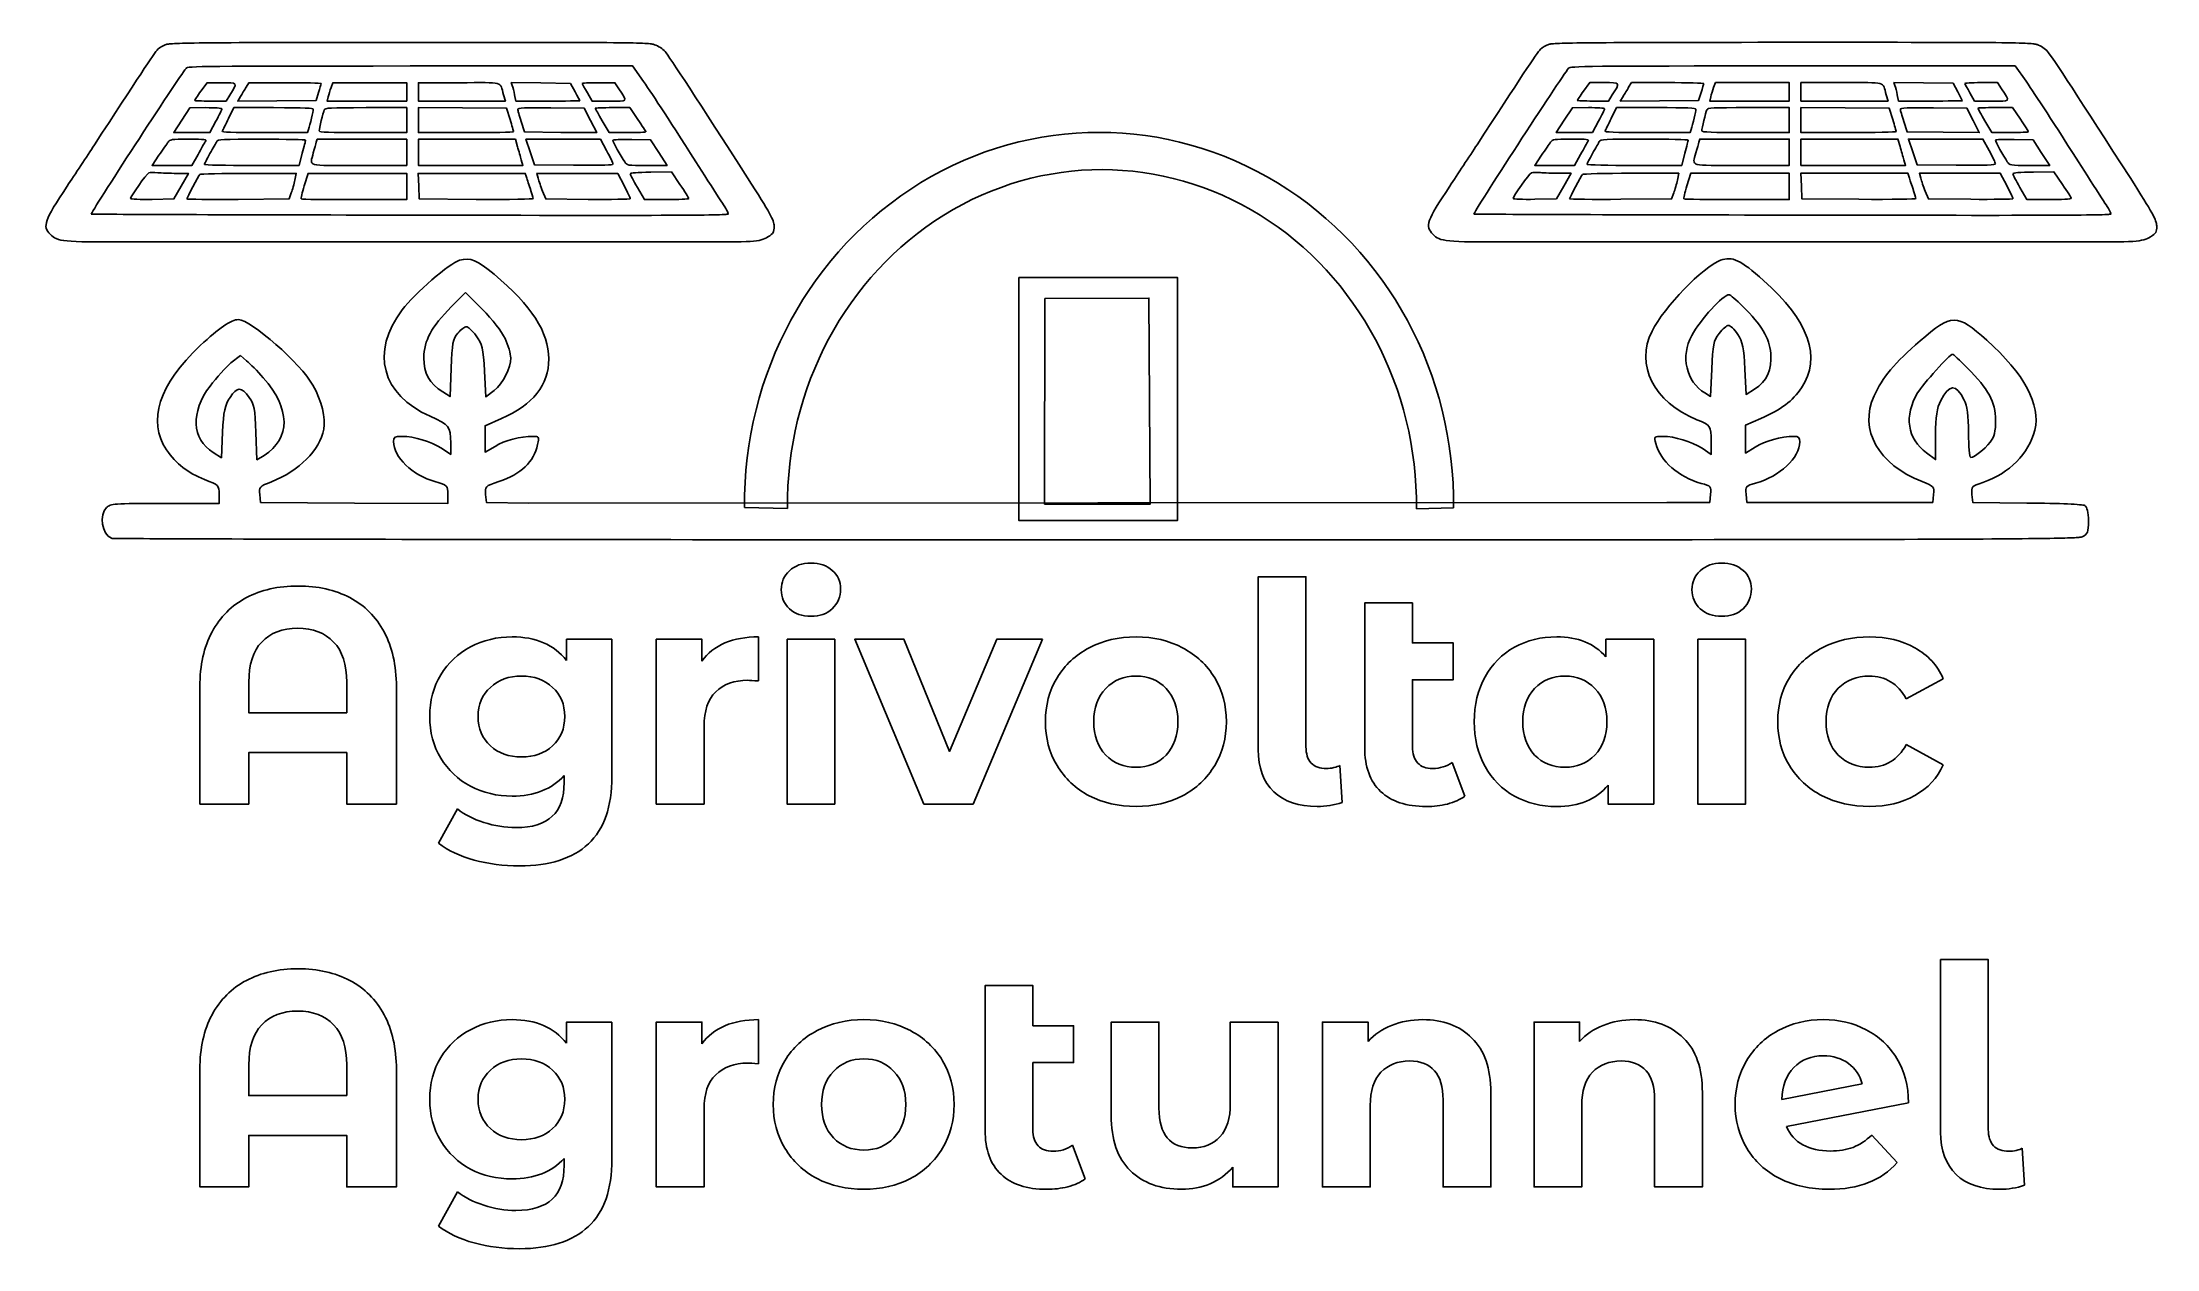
# Model space of a CAD drawing. Header units: millimetres. Extents: x 3 to 210, y 68 to 186.
import ezdxf

# ---------------------------------------------------------------- set-up
doc = ezdxf.new("R2010")
doc.units = ezdxf.units.MM
doc.layers.add('Layer_1', color=7, linetype='CONTINUOUS')

msp = doc.modelspace()

# ---------------------------------------------------------------- linework, layer by layer
at = {"layer": 'Layer_1', "color": 7}
for points in [[(38.677044, 185.805055)], [(174.099504, 185.809555)], [(38.658059, 183.489066)], [(174.080519, 183.493566)], [(55.491461, 181.764993)], [(190.913921, 181.769493)], [(30.23284, 179.191682)], [(49.186326, 179.256104)], [(56.786776, 179.346032)], [(165.6553, 179.196182)], [(184.608786, 179.260604)], [(192.209236, 179.350532)], [(14.936702, 176.039358)], [(19.698886, 176.103696)], [(58.501156, 176.219471)], [(150.359162, 176.043858)], [(155.121346, 176.108196)], [(193.923616, 176.223971)], [(13.050878, 173.015627)], [(18.041646, 172.861278)], [(60.215545, 172.925566)], [(148.473338, 173.020127)], [(153.464106, 172.865778)], [(195.638005, 172.930066)], [(98.274845, 162.79101), (98.274845, 138.9727), (113.80832, 138.9727), (113.80832, 162.79101)], [(100.80376, 160.71891), (111.01136, 160.75551), (111.1212, 140.57326), (100.78546, 140.59156)], [(167.82231, 161.09532)], [(189.74346, 155.28229)], [(27.675054, 132.56977)], [(77.901778, 129.60114)], [(167.1105, 129.60114)], [(75.562862, 127.35219), (80.240694, 127.35219), (80.240694, 111.21967), (75.562862, 111.21967)], [(100.60127, 127.35219), (93.794428, 111.21967), (88.966666, 111.21967), (82.189807, 127.35219), (87.017569, 127.35219), (91.485498, 116.37727), (96.103357, 127.35219)], [(164.77158, 127.35219), (169.44941, 127.35219), (169.44941, 111.21967), (164.77158, 111.21967)], [(49.564893, 115.83752)], [(109.74704, 114.818)], [(151.75759, 114.818)], [(109.74704, 110.97978)], [(127.49883, 110.97982)], [(181.5938, 110.97978)], [(27.675054, 95.08714)], [(137.81402, 90.10945)], [(158.53442, 90.10945)], [(177.06584, 86.57109)], [(49.564893, 78.3549)], [(83.089344, 77.33537)], [(177.75552, 77.24542)], [(83.089344, 73.49715)], [(194.33784, 73.49719)]]:
    msp.add_lwpolyline(points, close=True, dxfattribs=at)
for points in [[(38.658043, 183.489066), (60.430577, 183.489066), (61.497349, 181.983847)], [(174.080503, 183.493566), (195.853037, 183.493566), (196.919809, 181.988347)], [(20.175103, 181.855054), (18.765498, 181.855054), (18.155938, 181.018735)], [(19.070277, 180.053723), (20.613225, 180.053723), (20.97515, 180.64559)], [(22.022831, 180.504068), (21.756148, 180.05374), (25.603996, 180.079462), (29.432791, 180.118086), (29.680421, 180.890083)], [(26.38499, 181.855079), (22.860974, 181.855079), (22.575248, 181.404733)], [(30.613814, 180.478338), (30.518567, 180.05374), (34.404505, 180.05374), (38.309497, 180.05374), (38.309497, 180.954405), (38.309497, 181.855062), (34.690241, 181.855062), (31.090029, 181.855062), (30.899542, 181.379003)], [(43.452662, 181.855062), (39.452422, 181.855062), (39.452422, 180.954405)], [(39.452422, 180.954405), (39.452422, 180.05374), (43.719344, 180.05374), (47.986258, 180.05374), (47.79577, 180.671337)], [(54.805706, 180.95443), (54.348535, 181.790757), (51.453133, 181.829381), (48.55772, 181.868006), (48.652961, 181.572002)], [(48.881554, 180.671337), (49.014891, 180.05374), (52.138888, 180.05374)], [(56.005773, 180.864336), (56.462943, 180.05374), (58.139234, 180.05374)], [(59.091672, 181.250334), (58.710688, 181.855062), (57.072503, 181.855062)], [(155.597563, 181.859554), (154.187958, 181.859554), (153.578398, 181.023235)], [(154.492737, 180.058223), (156.035685, 180.058223), (156.39761, 180.65009)], [(157.445291, 180.508568), (157.178608, 180.05824), (161.026456, 180.083962), (164.855251, 180.122586), (165.102881, 180.894583)], [(161.80745, 181.859579), (158.283434, 181.859579), (157.997708, 181.409233)], [(166.036274, 180.482838), (165.941027, 180.05824), (169.826965, 180.05824), (173.731957, 180.05824), (173.731957, 180.958905), (173.731957, 181.859562), (170.112701, 181.859562), (166.512489, 181.859562), (166.322002, 181.383503)], [(178.875122, 181.859562), (174.874882, 181.859562), (174.874882, 180.958905)], [(174.874882, 180.958905), (174.874882, 180.05824), (179.141804, 180.05824), (183.408718, 180.05824), (183.21823, 180.675837)], [(190.228166, 180.95893), (189.770995, 181.795257), (186.875593, 181.833881), (183.98018, 181.872506), (184.075421, 181.576502)], [(184.304014, 180.675837), (184.437351, 180.05824), (187.561348, 180.05824)], [(191.428233, 180.868836), (191.885403, 180.05824), (193.561694, 180.05824)], [(194.514132, 181.254834), (194.133148, 181.859562), (192.494963, 181.859562)], [(16.270113, 178.188079), (15.489116, 176.965762), (17.260647, 176.965762), (19.03218, 176.965762), (19.622691, 178.072287)], [(18.651204, 179.410412), (17.07016, 179.397509), (16.270113, 178.188079)], [(25.280162, 179.410412), (21.394223, 179.410412), (20.860855, 178.355347)], [(34.023538, 176.965762), (38.309497, 176.965762), (38.309497, 178.188079), (38.309497, 179.410412), (34.328318, 179.410412)], [(48.443428, 178.252417), (48.100551, 179.346082), (43.776487, 179.384706), (39.452422, 179.410429), (39.452422, 178.188079)], [(39.452422, 178.188079), (39.452422, 176.965762), (44.119364, 176.965762)], [(49.529203, 178.059418), (49.853036, 177.030092), (53.396097, 176.991551), (56.920114, 176.965828), (56.310553, 178.149554), (55.700993, 179.34614), (52.424615, 179.384765)], [(57.472524, 178.123757), (58.158279, 176.965762), (59.948862, 176.965762)], [(60.95845, 178.265253), (60.158402, 179.410379), (58.482112, 179.410379)], [(151.692573, 178.192579), (150.911576, 176.970262), (152.683107, 176.970262), (154.45464, 176.970262), (155.045151, 178.076787)], [(154.073664, 179.414912), (152.49262, 179.402009), (151.692573, 178.192579)], [(160.702622, 179.414912), (156.816683, 179.414912), (156.283315, 178.359847)], [(169.445998, 176.970262), (173.731957, 176.970262), (173.731957, 178.192579), (173.731957, 179.414912), (169.750778, 179.414912)], [(183.865888, 178.256917), (183.523011, 179.350582), (179.198947, 179.389206), (174.874882, 179.414929), (174.874882, 178.192579)], [(174.874882, 178.192579), (174.874882, 176.970262), (179.541824, 176.970262)], [(184.951663, 178.063918), (185.275496, 177.034592), (188.818557, 176.996051), (192.342574, 176.970328), (191.733013, 178.154054), (191.123453, 179.35064), (187.847075, 179.389265)], [(192.894984, 178.128257), (193.580739, 176.970262), (195.371322, 176.970262)], [(196.38091, 178.269753), (195.580862, 179.414879), (193.904572, 179.414879)], [(24.384873, 176.965762), (28.594646, 176.965762), (28.689886, 177.261691)], [(33.642563, 173.749107), (38.309497, 173.749107), (38.309497, 175.035771), (38.309497, 176.322426), (33.92829, 176.322426), (29.547084, 176.322426), (29.451844, 176.039358)], [(49.167281, 175.589029), (48.95774, 176.322426), (44.195559, 176.322426), (39.452422, 176.322426), (39.452422, 175.035771)], [(57.891596, 175.203081), (57.282044, 176.322476), (53.624683, 176.322476), (49.986373, 176.322476), (50.405446, 175.07437)], [(61.85373, 173.749107), (63.815756, 173.749107), (62.996663, 175.010032), (62.196615, 176.258096), (60.348881, 176.296637)], [(159.807333, 176.970262), (164.017106, 176.970262), (164.112346, 177.266191)], [(169.065023, 173.753607), (173.731957, 173.753607), (173.731957, 175.040271), (173.731957, 176.326926), (169.35075, 176.326926), (164.969544, 176.326926), (164.874304, 176.043858)], [(184.589741, 175.593529), (184.3802, 176.326926), (179.618019, 176.326926), (174.874882, 176.326926), (174.874882, 175.040271)], [(193.314056, 175.207581), (192.704504, 176.326976), (189.047143, 176.326976), (185.408833, 176.326976), (185.827906, 175.07887)], [(197.27619, 173.753607), (199.238216, 173.753607), (198.419123, 175.014532), (197.619075, 176.262596), (195.771341, 176.301137)], [(14.041412, 174.752711), (13.374705, 173.749107), (15.317677, 173.749107), (17.279697, 173.749107), (17.870206, 174.817041)], [(23.127657, 173.749107), (27.775553, 173.749107), (28.080334, 174.945702)], [(39.452422, 175.035771), (39.452422, 173.749107), (44.576534, 173.749107), (49.700646, 173.749107), (49.529203, 174.302374)], [(50.405446, 175.07437), (50.824519, 173.813437), (54.653316, 173.774896)], [(149.463872, 174.757211), (148.797165, 173.753607), (150.740137, 173.753607), (152.702157, 173.753607), (153.292666, 174.821541)], [(158.550117, 173.753607), (163.198013, 173.753607), (163.502794, 174.950202)], [(174.874882, 175.040271), (174.874882, 173.753607), (179.998994, 173.753607), (185.123106, 173.753607), (184.951663, 174.306874)], [(185.827906, 175.07887), (186.246979, 173.817937), (190.075776, 173.779396)], [(13.374705, 170.42948), (15.508163, 170.468105), (16.232016, 171.72903), (16.936818, 172.977085), (15.774846, 172.977085)], [(27.356481, 172.308011), (27.489818, 172.977077), (22.822879, 172.977077)], [(33.204438, 170.403866), (38.309497, 170.403866), (38.309497, 171.690522), (38.309497, 172.977185), (33.490173, 172.977185), (28.651788, 172.977185), (28.270813, 171.754785)], [(50.024507, 172.694026), (49.929268, 172.977094), (44.671806, 172.977094), (39.43341, 172.977094), (39.490528, 171.729063)], [(59.605984, 171.780424), (58.977371, 172.977019), (55.015246, 172.977019), (51.053104, 172.977019), (51.186449, 172.501051)], [(65.072975, 171.883454), (64.234828, 173.118649), (62.215669, 173.092843)], [(148.797165, 170.43398), (150.930623, 170.472605), (151.654476, 171.73353), (152.359278, 172.981585), (151.197306, 172.981585)], [(162.778941, 172.312511), (162.912278, 172.981577), (158.245339, 172.981577)], [(168.626898, 170.408366), (173.731957, 170.408366), (173.731957, 171.695022), (173.731957, 172.981685), (168.912633, 172.981685), (164.074248, 172.981685), (163.693273, 171.759285)], [(185.446967, 172.698526), (185.351728, 172.981594), (180.094266, 172.981594), (174.85587, 172.981594), (174.912988, 171.733563)], [(195.028444, 171.784924), (194.399831, 172.981519), (190.437706, 172.981519), (186.475564, 172.981519), (186.608909, 172.505551)], [(200.495435, 171.887954), (199.657288, 173.123149), (197.638129, 173.097343)], [(21.79425, 170.429547), (26.785019, 170.468088), (26.994559, 171.059955)], [(39.490528, 171.729063), (39.547706, 170.46813), (45.12898, 170.429505)], [(51.624567, 171.240127), (51.929347, 170.46813), (56.081968, 170.429505)], [(60.9013, 171.600403), (61.587054, 170.4038), (63.758606, 170.4038)], [(157.21671, 170.434047), (162.207479, 170.472588), (162.417019, 171.064455)], [(174.912988, 171.733563), (174.970166, 170.47263), (180.55144, 170.434005)], [(187.047027, 171.244627), (187.351807, 170.47263), (191.504428, 170.434005)], [(196.32376, 171.604903), (197.009514, 170.4083), (199.181066, 170.4083)], [(10.8277, 166.273602), (66.392776, 166.273594)], [(146.25016, 166.278102), (201.815236, 166.278094)], [(42.678532, 159.89509), (44.078446, 161.30154)], [(44.078446, 161.30154), (45.730025, 159.65133)], [(21.09329, 154.4194), (22.017261, 155.15068)], [(22.017261, 155.15068), (22.633244, 154.62564)], [(42.678532, 153.91291), (42.566394, 151.11899), (41.866695, 151.56897)], [(46.877759, 151.71911), (46.065922, 151.08145), (45.925879, 153.61307)], [(166.14231, 153.81929), (166.03069, 151.13754), (165.47052, 151.47535)], [(170.31415, 151.83172), (169.5018, 151.32521), (169.39018, 153.81929)], [(20.281453, 147.63089), (20.169316, 145.1368), (19.357479, 145.6433)], [(24.340637, 145.36202), (23.640938, 144.93059), (23.5288, 147.61235)], [(46.961988, 146.24338), (45.982203, 145.6808), (45.982203, 146.97509), (45.982203, 148.26894), (47.605877, 148.98166)], [(170.39792, 146.1677), (169.44604, 145.58658), (169.44604, 146.9555), (169.44604, 148.32442), (170.92967, 148.96206)], [(188.06346, 147.34963), (188.06346, 144.94961), (187.1679, 145.60581)], [(42.622718, 146.5812), (42.622718, 145.45603), (41.726649, 146.05615)], [(166.08655, 146.76782), (166.08655, 145.45543), (165.19048, 146.05554)], [(19.945545, 141.55543), (19.945545, 140.65504), (14.653878, 140.65504)], [(42.342632, 141.5365), (42.342632, 140.6551), (33.187635, 140.6926), (24.004733, 140.7491), (23.921013, 141.51746)], [(50.265661, 140.69266), (46.122244, 140.74916), (46.038014, 141.5365)], [(166.03074, 141.55489), (165.94654, 140.74855), (161.74731, 140.74855), (50.265661, 140.69266)], [(187.86761, 141.5359), (187.78391, 140.74855), (178.68472, 140.74855), (169.58605, 140.74855), (169.50185, 141.55489)], [(196.99468, 140.69258), (191.70302, 140.74858), (191.61932, 141.53593)], [(71.395552, 140.251883), (75.598609, 140.163843)], [(137.21182, 140.125733), (140.85382, 140.209633)], [(121.71151, 116.55719), (121.71151, 133.46935), (126.38934, 133.46935), (126.38934, 116.82707)], [(132.14667, 116.76709), (132.14667, 130.92053), (136.8245, 130.92053), (136.8245, 126.99235), (140.81265, 126.99235), (140.81265, 123.39402), (136.8245, 123.39402), (136.8245, 116.82707)], [(53.972849, 125.28315), (53.972849, 127.35219), (58.410792, 127.35219)], [(58.410792, 127.35219), (58.410792, 113.91841)], [(67.436632, 118.83616), (67.436632, 111.2197), (62.7588, 111.2197), (62.7588, 127.35222), (67.226729, 127.35222), (67.226729, 125.22317)], [(72.774157, 127.59208), (72.774157, 123.27408)], [(155.77573, 125.64298), (155.77573, 127.35219), (160.45356, 127.35219)], [(160.45356, 127.35219), (160.45356, 111.21967), (155.98563, 111.21967), (155.98563, 113.0788)], [(37.300592, 122.70434), (37.300592, 111.21967), (32.442844, 111.21967), (32.442844, 116.25733), (22.847292, 116.25733), (22.847292, 111.21967), (18.049516, 111.21967), (18.049516, 122.70434)], [(22.847292, 123.15413), (22.847292, 120.15552), (32.442844, 120.15552)], [(32.442844, 120.15552), (32.442844, 123.15413)], [(188.82045, 123.48398), (185.19213, 121.53488)], [(185.19213, 117.03697), (188.82045, 115.05789)], [(53.73296, 113.31869), (53.73296, 114.00837)], [(129.7178, 114.99795), (129.9277, 111.36964)], [(140.7227, 115.29778), (141.95213, 111.9993)], [(41.43866, 107.38144), (43.297798, 110.73989)], [(188.55053, 79.07457), (188.55053, 95.98673), (193.22836, 95.98673), (193.22836, 79.34444)], [(94.963855, 79.28447), (94.963855, 93.43791), (99.641687, 93.43791), (99.641687, 89.50973), (103.62984, 89.50973), (103.62984, 85.9114), (99.641687, 85.9114), (99.641687, 79.34444)], [(53.972849, 87.80052), (53.972849, 89.86956), (58.410792, 89.86956)], [(58.410792, 89.86956), (58.410792, 76.43579)], [(67.436632, 81.35353), (67.436632, 73.73706), (62.7588, 73.73706), (62.7588, 89.86958), (67.226729, 89.86958), (67.226729, 87.74055)], [(72.774157, 90.10945), (72.774157, 85.79145)], [(107.31815, 80.75379), (107.31815, 89.86956), (111.99598, 89.86956), (111.99598, 81.44347)], [(118.98274, 81.89326), (118.98274, 89.86956), (123.66057, 89.86956)], [(123.66057, 89.86956), (123.66057, 73.73704), (119.22263, 73.73704), (119.22263, 75.65615)], [(132.6864, 81.71334), (132.6864, 73.73704), (128.00856, 73.73704), (128.00856, 89.86956), (132.47649, 89.86956), (132.47649, 87.98044)], [(153.40679, 81.71334), (153.40679, 73.73704), (148.72896, 73.73704), (148.72896, 89.86956), (153.19689, 89.86956), (153.19689, 87.98044)], [(37.300592, 85.22172), (37.300592, 73.73704), (32.442844, 73.73704), (32.442844, 78.77471), (22.847292, 78.77471), (22.847292, 73.73704), (18.049516, 73.73704), (18.049516, 85.22172)], [(22.847292, 85.67151), (22.847292, 82.6729), (32.442844, 82.6729)], [(32.442844, 82.6729), (32.442844, 85.67151)], [(144.50092, 82.97276), (144.50092, 73.73704), (139.82309, 73.73704), (139.82309, 82.25309)], [(165.22132, 82.97276), (165.22132, 73.73704), (160.54348, 73.73704), (160.54348, 82.25309)], [(173.01772, 82.28308), (180.87408, 83.81237)], [(185.40198, 81.95323), (173.46751, 79.6443)], [(181.80365, 78.80469), (184.29249, 76.10594)], [(103.53988, 77.81515), (104.76931, 74.51668)], [(196.55681, 77.51533), (196.76672, 73.88701)], [(53.73296, 75.83607), (53.73296, 76.52575)], [(41.43866, 69.89882), (43.297798, 73.25726)]]:
    msp.add_lwpolyline(points, dxfattribs=at)
for points in [[(13.932736, 185.123353), (13.647027, 184.85317), (11.818366, 182.060606), (7.723014, 175.769067)], [(14.827927, 185.612064), (14.504115, 185.521995), (14.085125, 185.303482), (13.932736, 185.123353)], [(38.677044, 185.805064), (19.343156, 185.792161), (15.342216, 185.766439), (14.827927, 185.612064)], [(62.583124, 185.573573), (61.954511, 185.792302), (60.430066, 185.805055), (38.677044, 185.805055)], [(63.611924, 184.917318), (63.402426, 185.161778), (62.945055, 185.457773), (62.583124, 185.573573)], [(71.688323, 172.552604), (67.002545, 179.847696), (63.9929, 184.479867), (63.611924, 184.917318)], [(149.355196, 185.127853), (149.069487, 184.85767), (147.240826, 182.065106), (143.145474, 175.773567)], [(150.250387, 185.616564), (149.926575, 185.526495), (149.507585, 185.307982), (149.355196, 185.127853)], [(174.099504, 185.809564), (154.765616, 185.796661), (150.764676, 185.770939), (150.250387, 185.616564)], [(198.005584, 185.578073), (197.376971, 185.796802), (195.852526, 185.809555), (174.099504, 185.809555)], [(199.034384, 184.921818), (198.824886, 185.166278), (198.367515, 185.462273), (198.005584, 185.578073)], [(207.110783, 172.557104), (202.425005, 179.852196), (199.41536, 184.484367), (199.034384, 184.921818)], [(7.418179, 168.988625), (7.303892, 169.052889), (15.875896, 182.228291), (16.694964, 183.257583)], [(16.694964, 183.257583), (16.866391, 183.476321), (18.028991, 183.489066), (38.658059, 183.489066)], [(142.840639, 168.993125), (142.726352, 169.057389), (151.298356, 182.232791), (152.117424, 183.262083)], [(152.117424, 183.262083), (152.288851, 183.480821), (153.451451, 183.493566), (174.080519, 183.493566)], [(18.155938, 181.018735), (17.813061, 180.555537), (17.546378, 180.143809), (17.546378, 180.11807)], [(20.97515, 180.64559), (21.775199, 181.880784), (21.775199, 181.855054), (20.175103, 181.855054)], [(22.575248, 181.404733), (22.441903, 181.160265), (22.175219, 180.748536), (22.022831, 180.504068)], [(29.928059, 181.76501), (29.928059, 181.816454), (28.347017, 181.855079), (26.38499, 181.855079)], [(29.680421, 180.890083), (29.813767, 181.314681), (29.909006, 181.700679), (29.928059, 181.76501)], [(30.899542, 181.379003), (30.804302, 181.108804), (30.670965, 180.697067), (30.613814, 180.478338)], [(47.79577, 180.671337), (47.414795, 182.009461), (47.986258, 181.855062), (43.452662, 181.855062)], [(48.652961, 181.572002), (48.710138, 181.404733), (48.824403, 181.005866), (48.881554, 180.671337)], [(55.262875, 180.092364), (55.262875, 180.105267), (55.053335, 180.491232), (54.805706, 180.95443)], [(57.072503, 181.855062), (56.158163, 181.855062), (55.453355, 181.816437), (55.491461, 181.764993)], [(55.491461, 181.764993), (55.529559, 181.700646), (55.758143, 181.301803), (56.005773, 180.864336)], [(58.139234, 180.05374), (60.04411, 180.05374), (59.948862, 179.925079), (59.091672, 181.250334)], [(61.497349, 181.983847), (62.506939, 180.529973), (64.069179, 178.123565), (67.212011, 173.19584)], [(153.578398, 181.023235), (153.235521, 180.560037), (152.968838, 180.148309), (152.968838, 180.12257)], [(156.39761, 180.65009), (157.197659, 181.885284), (157.197659, 181.859554), (155.597563, 181.859554)], [(157.997708, 181.409233), (157.864363, 181.164765), (157.597679, 180.753036), (157.445291, 180.508568)], [(165.350519, 181.76951), (165.350519, 181.820954), (163.769477, 181.859579), (161.80745, 181.859579)], [(165.102881, 180.894583), (165.236227, 181.319181), (165.331466, 181.705179), (165.350519, 181.76951)], [(166.322002, 181.383503), (166.226762, 181.113304), (166.093425, 180.701567), (166.036274, 180.482838)], [(183.21823, 180.675837), (182.837255, 182.013961), (183.408718, 181.859562), (178.875122, 181.859562)], [(184.075421, 181.576502), (184.132598, 181.409233), (184.246863, 181.010366), (184.304014, 180.675837)], [(190.685335, 180.096864), (190.685335, 180.109767), (190.475795, 180.495732), (190.228166, 180.95893)], [(192.494963, 181.859562), (191.580623, 181.859562), (190.875815, 181.820937), (190.913921, 181.769493)], [(190.913921, 181.769493), (190.952019, 181.705146), (191.180603, 181.306303), (191.428233, 180.868836)], [(193.561694, 180.05824), (195.46657, 180.05824), (195.371322, 179.929579), (194.514132, 181.254834)], [(196.919809, 181.988347), (197.929399, 180.534473), (199.491639, 178.128065), (202.634471, 173.20034)], [(17.546378, 180.11807), (17.546378, 180.079445), (18.232133, 180.053723), (19.070277, 180.053723)], [(20.213201, 179.294612), (20.213201, 179.358959), (19.508398, 179.410412), (18.651204, 179.410412)], [(19.622691, 178.072287), (19.94652, 178.677015), (20.213201, 179.217413), (20.213201, 179.294612)], [(20.860855, 178.355347), (20.575126, 177.76348), (20.308445, 177.210222), (20.251299, 177.133022)], [(29.166109, 179.243143), (29.166109, 179.371812), (28.366061, 179.410412), (25.280162, 179.410412)], [(28.689886, 177.261691), (28.861328, 177.77635), (29.166109, 179.063013), (29.166109, 179.243143)], [(30.23284, 179.191682), (30.118547, 178.921484), (29.737572, 177.364621), (29.737572, 177.133022)], [(34.328318, 179.410412), (30.690001, 179.410412), (30.328078, 179.38469), (30.23284, 179.191682)], [(48.786297, 177.068692), (48.767209, 177.120136), (48.614871, 177.647689), (48.443428, 178.252417)], [(52.424615, 179.384765), (49.891126, 179.410487), (49.167281, 179.384765), (49.186326, 179.256104)], [(49.186326, 179.256013), (49.186326, 179.165944), (49.338715, 178.625546), (49.529203, 178.059418)], [(52.138888, 180.05374), (53.853267, 180.05374), (55.262875, 180.066642), (55.262875, 180.092364)], [(58.482112, 179.410379), (57.548718, 179.410379), (56.786776, 179.384656), (56.786776, 179.346032)], [(56.786776, 179.346082), (56.786776, 179.307457), (57.091549, 178.767084), (57.472524, 178.123757)], [(61.739445, 177.042928), (61.739445, 177.081553), (61.377523, 177.634787), (60.95845, 178.265253)], [(123.60838, 172.044743), (112.81521, 178.634373), (99.47663, 178.642493), (88.67617, 172.066043)], [(152.968838, 180.12257), (152.968838, 180.083945), (153.654593, 180.058223), (154.492737, 180.058223)], [(155.635661, 179.299112), (155.635661, 179.363459), (154.930858, 179.414912), (154.073664, 179.414912)], [(155.045151, 178.076787), (155.36898, 178.681515), (155.635661, 179.221913), (155.635661, 179.299112)], [(156.283315, 178.359847), (155.997586, 177.76798), (155.730905, 177.214722), (155.673759, 177.137522)], [(164.588569, 179.247643), (164.588569, 179.376312), (163.788521, 179.414912), (160.702622, 179.414912)], [(164.112346, 177.266191), (164.283788, 177.78085), (164.588569, 179.067513), (164.588569, 179.247643)], [(165.6553, 179.196182), (165.541007, 178.925984), (165.160032, 177.369121), (165.160032, 177.137522)], [(169.750778, 179.414912), (166.112461, 179.414912), (165.750538, 179.38919), (165.6553, 179.196182)], [(184.208757, 177.073192), (184.189669, 177.124636), (184.037331, 177.652189), (183.865888, 178.256917)], [(187.847075, 179.389265), (185.313586, 179.414987), (184.589741, 179.389265), (184.608786, 179.260604)], [(184.608786, 179.260513), (184.608786, 179.170444), (184.761175, 178.630046), (184.951663, 178.063918)], [(187.561348, 180.05824), (189.275727, 180.05824), (190.685335, 180.071142), (190.685335, 180.096864)], [(193.904572, 179.414879), (192.971178, 179.414879), (192.209236, 179.389156), (192.209236, 179.350532)], [(192.209236, 179.350582), (192.209236, 179.311957), (192.514009, 178.771584), (192.894984, 178.128257)], [(197.161905, 177.047428), (197.161905, 177.086053), (196.799983, 177.639287), (196.38091, 178.269753)], [(14.936702, 176.039358), (14.82241, 175.872097), (14.422386, 175.2931), (14.041412, 174.752711)], [(16.936818, 176.322426), (15.26053, 176.322426), (15.108141, 176.296704), (14.936702, 176.039358)], [(18.594059, 176.103696), (18.7274, 176.296695), (18.575005, 176.322426), (16.936818, 176.322426)], [(17.870206, 174.817041), (18.194036, 175.396038), (18.517864, 175.975027), (18.594059, 176.103696)], [(19.698886, 176.103696), (19.641734, 175.975027), (19.33696, 175.43463), (19.03218, 174.907102)], [(24.11819, 176.322426), (20.194152, 176.322426), (19.813179, 176.296704), (19.698886, 176.103696)], [(20.251299, 177.133022), (20.194156, 177.004353), (21.089443, 176.965762), (24.384873, 176.965762)], [(28.404158, 176.232365), (28.404158, 176.283809), (26.48023, 176.322426), (24.11819, 176.322426)], [(28.080334, 174.945702), (28.270813, 175.601899), (28.404158, 176.180896), (28.404158, 176.232365)], [(29.451844, 176.039358), (29.413764, 175.872097), (29.280402, 175.396038), (29.166109, 174.984301)], [(29.737572, 177.133022), (29.737572, 177.004353), (30.728099, 176.965762), (34.023538, 176.965762)], [(44.119364, 176.965762), (46.690943, 176.965762), (48.786297, 177.004303), (48.786297, 177.068692)], [(60.348881, 176.296637), (59.320257, 176.309457), (58.501156, 176.283734), (58.501156, 176.219471)], [(58.501156, 176.219496), (58.501156, 176.077966), (59.282151, 174.649772), (59.663127, 174.109375)], [(59.948862, 176.965762), (60.939397, 176.965762), (61.739445, 177.004303), (61.739445, 177.042928)], [(150.359162, 176.043858), (150.24487, 175.876597), (149.844846, 175.2976), (149.463872, 174.757211)], [(152.359278, 176.326926), (150.68299, 176.326926), (150.530601, 176.301204), (150.359162, 176.043858)], [(154.016519, 176.108196), (154.14986, 176.301195), (153.997465, 176.326926), (152.359278, 176.326926)], [(153.292666, 174.821541), (153.616496, 175.400538), (153.940324, 175.979527), (154.016519, 176.108196)], [(155.121346, 176.108196), (155.064194, 175.979527), (154.75942, 175.43913), (154.45464, 174.911602)], [(159.54065, 176.326926), (155.616612, 176.326926), (155.235639, 176.301204), (155.121346, 176.108196)], [(155.673759, 177.137522), (155.616616, 177.008853), (156.511903, 176.970262), (159.807333, 176.970262)], [(163.826618, 176.236865), (163.826618, 176.288309), (161.90269, 176.326926), (159.54065, 176.326926)], [(163.502794, 174.950202), (163.693273, 175.606399), (163.826618, 176.185396), (163.826618, 176.236865)], [(164.874304, 176.043858), (164.836224, 175.876597), (164.702862, 175.400538), (164.588569, 174.988801)], [(165.160032, 177.137522), (165.160032, 177.008853), (166.150559, 176.970262), (169.445998, 176.970262)], [(179.541824, 176.970262), (182.113403, 176.970262), (184.208757, 177.008803), (184.208757, 177.073192)], [(195.771341, 176.301137), (194.742717, 176.313957), (193.923616, 176.288234), (193.923616, 176.223971)], [(193.923616, 176.223996), (193.923616, 176.082466), (194.704611, 174.654272), (195.085587, 174.113875)], [(195.371322, 176.970262), (196.361857, 176.970262), (197.161905, 177.008803), (197.161905, 177.047428)], [(7.723014, 175.769067), (6.999201, 174.675419), (5.798955, 172.848633), (5.056078, 171.716377)], [(19.03218, 174.907102), (18.746449, 174.379582), (18.498814, 173.903515), (18.498814, 173.852045)], [(29.166109, 174.984301), (28.823232, 173.620446), (28.327963, 173.749107), (33.642563, 173.749107)], [(49.529203, 174.302374), (49.453024, 174.598311), (49.281574, 175.1773), (49.167281, 175.589029)], [(58.501156, 173.903556), (58.501156, 173.993625), (58.234474, 174.572614), (57.891596, 175.203081)], [(59.663127, 174.109375), (59.89172, 173.749107), (59.910764, 173.749107), (61.85373, 173.749107)], [(90.92745, 168.894143), (100.50803, 174.833173), (112.34007, 174.825863), (121.9142, 168.874943)], [(143.145474, 175.773567), (142.421661, 174.679919), (141.221415, 172.853133), (140.478538, 171.720877)], [(154.45464, 174.911602), (154.168909, 174.384082), (153.921274, 173.908015), (153.921274, 173.856545)], [(164.588569, 174.988801), (164.245692, 173.624946), (163.750423, 173.753607), (169.065023, 173.753607)], [(184.951663, 174.306874), (184.875484, 174.602811), (184.704034, 175.1818), (184.589741, 175.593529)], [(193.923616, 173.908056), (193.923616, 173.998125), (193.656934, 174.577114), (193.314056, 175.207581)], [(195.085587, 174.113875), (195.31418, 173.753607), (195.333224, 173.753607), (197.27619, 173.753607)], [(13.050878, 173.015719), (12.822293, 172.912788), (11.260296, 170.712598), (11.260296, 170.50673)], [(13.927119, 173.041349), (13.565194, 173.079974), (13.16517, 173.067154), (13.050878, 173.015627)], [(15.774846, 172.977085), (15.127189, 172.977085), (14.289046, 173.01571), (13.927119, 173.041349)], [(18.041646, 172.861319), (17.908305, 172.719798), (16.784429, 170.58393), (16.784429, 170.480991)], [(22.822879, 172.977077), (20.251299, 172.977077), (18.098792, 172.925633), (18.041646, 172.861278)], [(18.498814, 173.852045), (18.498814, 173.787782), (20.594176, 173.749107), (23.127657, 173.749107)], [(26.994559, 171.059955), (27.127896, 171.381623), (27.280287, 171.947751), (27.356481, 172.308011)], [(50.405483, 171.523161), (50.234047, 171.999229), (50.062604, 172.526757), (50.024507, 172.694026)], [(51.186449, 172.501051), (51.262628, 172.230861), (51.453133, 171.664725), (51.624567, 171.240127)], [(54.653316, 173.774896), (57.663011, 173.74909), (58.501156, 173.774896), (58.501156, 173.903556)], [(62.215669, 173.092843), (60.863203, 173.080024), (60.215545, 173.02858), (60.215545, 172.925566)], [(60.215545, 172.92565), (60.215545, 172.8484), (60.520324, 172.243722), (60.9013, 171.600403)], [(67.212011, 173.19584), (68.012059, 171.960654), (68.907456, 170.54543), (69.231289, 170.069371)], [(88.67617, 172.066043), (77.875702, 165.489523), (71.277244, 153.341553), (71.395552, 140.251883)], [(74.298299, 167.817587), (74.27921, 168.409445), (73.917031, 169.065775), (71.688323, 172.552604)], [(140.85382, 140.209633), (140.98659, 153.299143), (134.40156, 165.455123), (123.60838, 172.044743)], [(148.473338, 173.020219), (148.244753, 172.917288), (146.682756, 170.717098), (146.682756, 170.51123)], [(149.349579, 173.045849), (148.987654, 173.084474), (148.58763, 173.071654), (148.473338, 173.020127)], [(151.197306, 172.981585), (150.549649, 172.981585), (149.711506, 173.02021), (149.349579, 173.045849)], [(153.464106, 172.865819), (153.330765, 172.724298), (152.206889, 170.58843), (152.206889, 170.485491)], [(158.245339, 172.981577), (155.673759, 172.981577), (153.521252, 172.930133), (153.464106, 172.865778)], [(153.921274, 173.856545), (153.921274, 173.792282), (156.016636, 173.753607), (158.550117, 173.753607)], [(162.417019, 171.064455), (162.550356, 171.386123), (162.702747, 171.952251), (162.778941, 172.312511)], [(185.827943, 171.527661), (185.656507, 172.003729), (185.485064, 172.531257), (185.446967, 172.698526)], [(186.608909, 172.505551), (186.685088, 172.235361), (186.875593, 171.669225), (187.047027, 171.244627)], [(190.075776, 173.779396), (193.085471, 173.75359), (193.923616, 173.779396), (193.923616, 173.908056)], [(197.638129, 173.097343), (196.285663, 173.084524), (195.638005, 173.03308), (195.638005, 172.930066)], [(195.638005, 172.93015), (195.638005, 172.8529), (195.942784, 172.248222), (196.32376, 171.604903)], [(202.634471, 173.20034), (203.434519, 171.965154), (204.329916, 170.54993), (204.653749, 170.073871)], [(209.720759, 167.822087), (209.70167, 168.413945), (209.339491, 169.070275), (207.110783, 172.557104)], [(5.056078, 171.716377), (2.789349, 168.319617), (2.617984, 167.791981), (3.398956, 167.007115)], [(11.260296, 170.50673), (11.260296, 170.442466), (12.212732, 170.416661), (13.374705, 170.42948)], [(16.784429, 170.480991), (16.784429, 170.429547), (19.03218, 170.416727), (21.79425, 170.429547)], [(28.270813, 171.754785), (28.080334, 171.085727), (27.946988, 170.50673), (27.985086, 170.46813)], [(27.985086, 170.46813), (28.042264, 170.429505), (30.38523, 170.403866), (33.204438, 170.403866)], [(45.12898, 170.429505), (48.557756, 170.416603), (50.69121, 170.442325), (50.69121, 170.519574)], [(50.69121, 170.519574), (50.69121, 170.583838), (50.557872, 171.034233), (50.405483, 171.523161)], [(56.081968, 170.429505), (58.348765, 170.416603), (60.215545, 170.442325), (60.215545, 170.493769)], [(60.215545, 170.493769), (60.215545, 170.558033), (59.929809, 171.137088), (59.605984, 171.780424)], [(63.758606, 170.4038), (64.958673, 170.4038), (65.930164, 170.455244), (65.930164, 170.519608)], [(65.930164, 170.519608), (65.930164, 170.583871), (65.549188, 171.201527), (65.072975, 171.883454)], [(69.231289, 170.069371), (69.555121, 169.580434), (69.821637, 169.104283), (69.821637, 169.001353)], [(140.478538, 171.720877), (138.211809, 168.324117), (138.040444, 167.796481), (138.821416, 167.011615)], [(146.682756, 170.51123), (146.682756, 170.446966), (147.635192, 170.421161), (148.797165, 170.43398)], [(152.206889, 170.485491), (152.206889, 170.434047), (154.45464, 170.421227), (157.21671, 170.434047)], [(163.693273, 171.759285), (163.502794, 171.090227), (163.369448, 170.51123), (163.407546, 170.47263)], [(163.407546, 170.47263), (163.464724, 170.434005), (165.80769, 170.408366), (168.626898, 170.408366)], [(180.55144, 170.434005), (183.980216, 170.421103), (186.11367, 170.446825), (186.11367, 170.524074)], [(186.11367, 170.524074), (186.11367, 170.588338), (185.980332, 171.038733), (185.827943, 171.527661)], [(191.504428, 170.434005), (193.771225, 170.421103), (195.638005, 170.446825), (195.638005, 170.498269)], [(195.638005, 170.498269), (195.638005, 170.562533), (195.352269, 171.141588), (195.028444, 171.784924)], [(199.181066, 170.4083), (200.381133, 170.4083), (201.352624, 170.459744), (201.352624, 170.524108)], [(201.352624, 170.524108), (201.352624, 170.588371), (200.971648, 171.206027), (200.495435, 171.887954)], [(204.653749, 170.073871), (204.977581, 169.584934), (205.244097, 169.108783), (205.244097, 169.005853)], [(38.658043, 168.885612), (21.514804, 168.911334), (7.456281, 168.962945), (7.418179, 168.988625)], [(69.821637, 169.001353), (69.821637, 168.859823), (65.001644, 168.834135), (38.658043, 168.885612)], [(73.688613, 166.762613), (74.241023, 167.084265), (74.298299, 167.200139), (74.298299, 167.817587)], [(75.598609, 140.163843), (75.493664, 151.984683), (81.34685, 162.955113), (90.92745, 168.894143)], [(121.9142, 168.874943), (131.48833, 162.924073), (137.3296, 151.946423), (137.21182, 140.125733)], [(174.080503, 168.890112), (156.937264, 168.915834), (142.878741, 168.967445), (142.840639, 168.993125)], [(205.244097, 169.005853), (205.244097, 168.864323), (200.424104, 168.838635), (174.080503, 168.890112)], [(209.111073, 166.767113), (209.663483, 167.088765), (209.720759, 167.204639), (209.720759, 167.822087)], [(3.398956, 167.007115), (4.122789, 166.286596), (4.618017, 166.235002), (10.8277, 166.273602)], [(66.392776, 166.273594), (72.297715, 166.222149), (72.869513, 166.260774), (73.688613, 166.762613)], [(138.821416, 167.011615), (139.545249, 166.291096), (140.040477, 166.239502), (146.25016, 166.278102)], [(201.815236, 166.278094), (207.720175, 166.226649), (208.291973, 166.265274), (209.111073, 166.767113)], [(43.490366, 164.4712), (42.538529, 164.20866), (39.09512, 161.20796), (37.863319, 159.61419)], [(46.877756, 163.10228), (45.226011, 164.47102), (44.526191, 164.77124), (43.490366, 164.4712)], [(167.01053, 164.4706), (165.27475, 163.81426), (161.46689, 159.89477), (160.29104, 157.53194)], [(171.20975, 162.50155), (168.94245, 164.50809), (168.13038, 164.88315), (167.01053, 164.4706)], [(52.225233, 154.8137), (52.225233, 157.42018), (50.545121, 160.02699), (46.877756, 163.10228)], [(174.93356, 151.98119), (176.9213, 154.92535), (175.63318, 158.58259), (171.20975, 162.50155)], [(37.863319, 159.61419), (34.755842, 155.46999), (35.847598, 151.28818), (40.606821, 149.18788)], [(39.990841, 154.90692), (40.018841, 156.63216), (40.718866, 157.9264), (42.678532, 159.89509)], [(45.730025, 159.65133), (46.681862, 158.7137), (47.633816, 157.47599), (47.941777, 156.80089)], [(164.18274, 157.10117), (165.02264, 158.6573), (167.26279, 161.09532), (167.82231, 161.09532)], [(167.82231, 161.09532), (167.9343, 161.09532), (168.55041, 160.58921), (169.19432, 159.95161)], [(169.19432, 159.95161), (171.01409, 158.13262), (171.76994, 156.89482), (171.90992, 155.33835)], [(21.821399, 158.65721), (21.12153, 158.65721), (19.917319, 157.81333), (18.097595, 156.12559)], [(29.128447, 152.22505), (27.952639, 154.32535), (23.0532, 158.65721), (21.821399, 158.65721)], [(44.162162, 157.96359), (44.02218, 157.96359), (43.630381, 157.68224), (43.32242, 157.32594)], [(45.114042, 157.06363), (44.750129, 157.56995), (44.33014, 157.96359), (44.162162, 157.96359)], [(160.29104, 157.53194), (158.61126, 154.21273), (160.45919, 150.59346), (164.68664, 148.84946)], [(167.79441, 158.09474), (167.62643, 158.09474), (167.20638, 157.73836), (166.87043, 157.30739)], [(168.68996, 157.21333), (168.354, 157.7009), (167.93439, 158.09474), (167.79441, 158.09474)], [(193.07505, 156.65057), (190.13543, 159.25684), (189.63154, 159.25846), (186.55193, 156.57547)], [(18.097595, 156.12559), (14.038281, 152.28165), (12.862252, 148.69995), (14.793921, 145.90595)], [(43.32242, 157.32594), (42.846522, 156.78211), (42.734525, 156.2754), (42.678532, 153.91291)], [(45.925879, 153.61307), (45.813893, 155.84464), (45.701966, 156.27603), (45.114042, 157.06363)], [(47.941777, 156.80089), (48.249697, 156.14455), (48.501949, 155.30063), (48.501949, 154.92592)], [(165.47052, 151.47535), (163.62276, 152.56301), (163.06289, 155.09464), (164.18274, 157.10117)], [(166.87043, 157.30739), (166.3109, 156.59479), (166.2263, 156.16337), (166.14231, 153.81929)], [(169.39018, 153.81929), (169.30618, 155.84458), (169.1659, 156.48232), (168.68996, 157.21333)], [(171.90992, 155.33835), (172.0499, 153.72563), (171.57399, 152.63809), (170.31415, 151.83172)], [(186.55193, 156.57547), (184.06026, 154.43766), (182.8277, 152.95614), (182.0442, 151.1934)], [(197.77864, 147.83694), (198.39416, 150.31194), (196.74217, 153.36886), (193.07505, 156.65057)], [(19.049487, 152.15008), (19.693403, 152.99395), (20.617391, 154.00684), (21.09329, 154.4194)], [(22.633244, 154.62564), (22.96916, 154.34435), (23.69703, 153.59447), (24.256917, 152.95687)], [(41.866695, 151.56897), (40.522909, 152.41283), (39.962845, 153.36955), (39.990841, 154.90692)], [(48.501949, 154.92592), (48.501949, 153.87578), (47.773603, 152.45046), (46.877759, 151.71911)], [(47.605877, 148.98166), (50.685358, 150.3131), (52.225233, 152.2446), (52.225233, 154.8137)], [(186.29974, 151.47538), (186.83167, 152.35675), (189.4635, 155.28229), (189.74346, 155.28229)], [(189.74346, 155.28227), (189.77146, 155.28227), (190.41537, 154.68201), (191.17128, 153.9319)], [(191.17128, 153.9319), (193.24261, 151.85036), (193.94268, 150.59408), (193.94268, 148.81258)], [(19.357479, 145.6433), (17.257831, 146.99349), (17.117817, 149.56256), (19.049487, 152.15008)], [(22.884912, 151.04392), (22.101054, 152.09407), (21.708927, 152.09322), (21.009058, 151.02492)], [(24.256917, 152.95687), (26.944489, 149.9568), (26.972055, 147.01225), (24.340637, 145.36202)], [(30.191948, 147.91252), (30.387883, 149.03768), (29.996294, 150.68768), (29.128447, 152.22505)], [(170.92967, 148.96206), (172.94541, 149.84343), (174.03768, 150.66851), (174.93356, 151.98119)], [(182.0442, 151.1934), (180.53239, 147.85577), (182.43674, 144.47995), (186.74778, 142.79221)], [(187.1679, 145.60581), (185.29255, 146.956), (184.95591, 149.26257), (186.29974, 151.47538)], [(190.86329, 150.78162), (190.02339, 152.39434), (189.43571, 152.37362), (188.56782, 150.72512)], [(21.009058, 151.02492), (20.505123, 150.29357), (20.365442, 149.67492), (20.281453, 147.63089)], [(23.5288, 147.61235), (23.47281, 149.86266), (23.360851, 150.44383), (22.884912, 151.04392)], [(40.606821, 149.18788), (42.482497, 148.36276), (42.622718, 148.19393), (42.622718, 146.5812)], [(188.56782, 150.72512), (188.17587, 149.97502), (188.06346, 149.16864), (188.06346, 147.34963)], [(191.28341, 147.57482), (191.28341, 149.24379), (191.14325, 150.23779), (190.86329, 150.78162)], [(25.068746, 142.77421), (27.784274, 143.84311), (29.799999, 145.86862), (30.191948, 147.91252)], [(37.863319, 147.21885), (37.135454, 147.21885), (37.02306, 147.14395), (37.02306, 146.73134)], [(41.726649, 146.05615), (40.634831, 146.73124), (39.067123, 147.21885), (37.863319, 147.21885)], [(50.685275, 147.21885), (49.453514, 147.21885), (47.913824, 146.82471), (46.961988, 146.24338)], [(51.13331, 146.43106), (51.301288, 147.16241), (51.273199, 147.21885), (50.685275, 147.21885)], [(161.32715, 147.21824), (160.48726, 147.21824), (160.45939, 147.19914), (160.65536, 146.52407)], [(165.19048, 146.05554), (164.09863, 146.73063), (162.531, 147.21824), (161.32715, 147.21824)], [(164.68664, 148.84946), (166.03047, 148.30563), (166.08655, 148.23053), (166.08655, 146.76782)], [(174.17753, 147.21824), (172.97368, 147.21824), (171.2938, 146.74904), (170.39792, 146.1677)], [(174.76561, 146.69275), (174.76561, 147.10531), (174.62547, 147.21824), (174.17753, 147.21824)], [(191.50717, 145.1558), (191.39519, 145.1558), (191.28341, 146.24338), (191.28341, 147.57482)], [(192.68282, 142.71762), (195.31448, 143.61775), (197.19071, 145.51161), (197.77864, 147.83694)], [(193.94268, 148.81258), (193.94268, 147.70617), (193.80287, 147.14345), (193.41093, 146.65587)], [(14.793921, 145.90595), (15.745758, 144.51826), (16.865979, 143.65576), (18.517725, 142.99942)], [(37.02306, 146.73134), (37.02306, 145.19362), (38.871128, 143.39322), (41.082761, 142.79327)], [(47.32579, 142.79327), (49.537424, 143.54324), (50.74136, 144.70602), (51.13331, 146.43106)], [(160.65536, 146.52407), (161.1313, 144.76131), (162.86707, 143.26111), (165.10677, 142.62353)], [(170.42582, 142.64252), (172.80551, 143.29886), (174.76561, 145.13629), (174.76561, 146.69275)], [(193.41093, 146.65587), (192.823, 145.92452), (191.87112, 145.1558), (191.50717, 145.1558)], [(18.517725, 142.99942), (19.889467, 142.45559), (19.945545, 142.41806), (19.945545, 141.55543)], [(23.921013, 141.51746), (23.837023, 142.26757), (23.892893, 142.32414), (25.068746, 142.77421)], [(41.082761, 142.79327), (42.314521, 142.43697), (42.342632, 142.41788), (42.342632, 141.5365)], [(46.038014, 141.5365), (45.954024, 142.30536), (45.981964, 142.34321), (47.32579, 142.79327)], [(165.10677, 142.62353), (166.05865, 142.36098), (166.11472, 142.305), (166.03074, 141.55489)], [(169.50185, 141.55489), (169.41785, 142.32374), (169.47395, 142.36122), (170.42582, 142.64252)], [(186.74778, 142.79221), (187.89563, 142.34215), (187.9516, 142.286), (187.86761, 141.5359)], [(191.61932, 141.53593), (191.53532, 142.28603), (191.59092, 142.34257), (192.68282, 142.71762)], [(8.914693, 140.24259), (8.158823, 139.53014), (8.466789, 137.63538), (9.390633, 137.24157)], [(14.653878, 140.65504), (9.474753, 140.65504), (9.334623, 140.63634), (8.914693, 140.24259)], [(202.67754, 140.44882), (202.42558, 140.56133), (200.32625, 140.67382), (196.99468, 140.69258)], [(202.42588, 137.39171), (202.95781, 137.6355), (203.04186, 137.84234), (203.04186, 138.94875)], [(203.04186, 138.94875), (203.04186, 139.79248), (202.90151, 140.2988), (202.67754, 140.44882)], [(9.390633, 137.24157), (9.5866, 137.16657), (52.955144, 137.09232), (105.75426, 137.09232)], [(105.75426, 137.09232), (192.23145, 137.09232), (201.86595, 137.12922), (202.42588, 137.39171)], [(75.802751, 134.06907), (76.342501, 134.568843), (77.042177, 134.81873), (77.901778, 134.81873)], [(77.901778, 134.81873), (78.761379, 134.81873), (79.461055, 134.57884), (80.000805, 134.09906)], [(165.01147, 134.06907), (165.551217, 134.568843), (166.250893, 134.81873), (167.1105, 134.81873)], [(167.1105, 134.81873), (167.9701, 134.81873), (168.669773, 134.57884), (169.20952, 134.09906)], [(22.607403, 131.4303), (24.046736, 132.189947), (25.735953, 132.56977), (27.675054, 132.56977)], [(27.675054, 132.56977), (29.614155, 132.56977), (31.303372, 132.189947), (32.742705, 131.4303)], [(74.993126, 132.20993), (74.993126, 132.94959), (75.263001, 133.569303), (75.802751, 134.06907)], [(80.000805, 134.09906), (80.540554, 133.61928), (80.810429, 133.019557), (80.810429, 132.29989)], [(164.20184, 132.20993), (164.20184, 132.94959), (164.471717, 133.569303), (165.01147, 134.06907)], [(169.20952, 134.09906), (169.749273, 133.61928), (170.01915, 133.019557), (170.01915, 132.29989)], [(19.24896, 128.07185), (20.048589, 129.551163), (21.16807, 130.670647), (22.607403, 131.4303)], [(32.742705, 131.4303), (34.182038, 130.670647), (35.301519, 129.551163), (36.101148, 128.07185)], [(75.802751, 130.3508), (75.263001, 130.850567), (74.993126, 131.470277), (74.993126, 132.20993)], [(80.810429, 132.29989), (80.810429, 131.520257), (80.540554, 130.87056), (80.000805, 130.3508)], [(165.01147, 130.3508), (164.471717, 130.850567), (164.20184, 131.470277), (164.20184, 132.20993)], [(170.01915, 132.29989), (170.01915, 131.520257), (169.749273, 130.87056), (169.20952, 130.3508)], [(27.645068, 128.43169), (26.145763, 128.43169), (24.966309, 127.981897), (24.106708, 127.08231)], [(31.153441, 127.08231), (30.29384, 127.981897), (29.124382, 128.43169), (27.645068, 128.43169)], [(77.901778, 129.60114), (77.042177, 129.60114), (76.342501, 129.851027), (75.802751, 130.3508)], [(80.000805, 130.3508), (79.461055, 129.851027), (78.761379, 129.60114), (77.901778, 129.60114)], [(167.1105, 129.60114), (166.250893, 129.60114), (165.551217, 129.851027), (165.01147, 130.3508)], [(169.20952, 130.3508), (168.669773, 129.851027), (167.9701, 129.60114), (167.1105, 129.60114)], [(18.049516, 122.70434), (18.049516, 124.803367), (18.449331, 126.592537), (19.24896, 128.07185)], [(24.106708, 127.08231), (23.267097, 126.202717), (22.847292, 124.893323), (22.847292, 123.15413)], [(32.442844, 123.15413), (32.442844, 124.893323), (32.013043, 126.202717), (31.153441, 127.08231)], [(36.101148, 128.07185), (36.900777, 126.592537), (37.300592, 124.803367), (37.300592, 122.70434)], [(41.648562, 123.8738), (42.368229, 125.053253), (43.337779, 125.96283), (44.557214, 126.60253)], [(44.557214, 126.60253), (45.796639, 127.26223), (47.156009, 127.59208), (48.635323, 127.59208)], [(48.635323, 127.59208), (50.974239, 127.59208), (52.753414, 126.822437), (53.972849, 125.28315)], [(67.226729, 125.22317), (67.78647, 126.00281), (68.536122, 126.592537), (69.475686, 126.99235)], [(69.475686, 126.99235), (70.435241, 127.39217), (71.534732, 127.59208), (72.774157, 127.59208)], [(102.01063, 123.57394), (102.770277, 124.833353), (103.81979, 125.8129), (105.15917, 126.51258)], [(105.15917, 126.51258), (106.518537, 127.232247), (108.047827, 127.59208), (109.74704, 127.59208)], [(109.74704, 127.59208), (111.446253, 127.59208), (112.96555, 127.232247), (114.30493, 126.51258)], [(114.30493, 126.51258), (115.64431, 125.8129), (116.693823, 124.833353), (117.45347, 123.57394)], [(143.93122, 123.6639), (144.630893, 124.923313), (145.590447, 125.892863), (146.80988, 126.57255)], [(146.80988, 126.57255), (148.049307, 127.252237), (149.42867, 127.59208), (150.94797, 127.59208)], [(150.94797, 127.59208), (153.00701, 127.59208), (154.616263, 126.94238), (155.77573, 125.64298)], [(173.73744, 123.57394), (174.51708, 124.833353), (175.586583, 125.8129), (176.94595, 126.51258)], [(176.94595, 126.51258), (178.32531, 127.232247), (179.874593, 127.59208), (181.5938, 127.59208)], [(181.5938, 127.59208), (183.293013, 127.59208), (184.772327, 127.232247), (186.03174, 126.51258)], [(186.03174, 126.51258), (187.311147, 125.8129), (188.240717, 124.803367), (188.82045, 123.48398)], [(40.569063, 119.79569), (40.569063, 121.334977), (40.928896, 122.694347), (41.648562, 123.8738)], [(46.50631, 122.64437), (45.706681, 121.924703), (45.306866, 120.975143), (45.306866, 119.79569)], [(49.564893, 123.75386), (48.325467, 123.75386), (47.305939, 123.38403), (46.50631, 122.64437)], [(52.593489, 122.64437), (51.81385, 123.38403), (50.804318, 123.75386), (49.564893, 123.75386)], [(53.792933, 119.79569), (53.792933, 120.975143), (53.393118, 121.924703), (52.593489, 122.64437)], [(68.576103, 122.19461), (67.816456, 121.45495), (67.436632, 120.335467), (67.436632, 118.83616)], [(71.724644, 123.33408), (70.385265, 123.33408), (69.335751, 122.954257), (68.576103, 122.19461)], [(72.774157, 123.27408), (72.254398, 123.31408), (71.904561, 123.33408), (71.724644, 123.33408)], [(100.87115, 119.28593), (100.87115, 120.885183), (101.250977, 122.31452), (102.01063, 123.57394)], [(106.77842, 122.52442), (105.99878, 121.724793), (105.60896, 120.645297), (105.60896, 119.28593)], [(109.74704, 123.75386), (108.547593, 123.75386), (107.558053, 123.344047), (106.77842, 122.52442)], [(112.68568, 122.52442), (111.926033, 123.344047), (110.946487, 123.75386), (109.74704, 123.75386)], [(113.85514, 119.28593), (113.85514, 120.645297), (113.46532, 121.724793), (112.68568, 122.52442)], [(117.45347, 123.57394), (118.213117, 122.31452), (118.59294, 120.885183), (118.59294, 119.28593)], [(142.88171, 119.28593), (142.88171, 120.945157), (143.231547, 122.40448), (143.93122, 123.6639)], [(148.78897, 122.52442), (148.00933, 121.724793), (147.61951, 120.645297), (147.61951, 119.28593)], [(151.75759, 123.75386), (150.55815, 123.75386), (149.56861, 123.344047), (148.78897, 122.52442)], [(154.69623, 122.52442), (153.91659, 123.344047), (152.937043, 123.75386), (151.75759, 123.75386)], [(155.86569, 119.28593), (155.86569, 120.645297), (155.47587, 121.724793), (154.69623, 122.52442)], [(172.59797, 119.28593), (172.59797, 120.885183), (172.977793, 122.31452), (173.73744, 123.57394)], [(178.53522, 122.55441), (177.735587, 121.754783), (177.33577, 120.66529), (177.33577, 119.28593)], [(181.56381, 123.75386), (180.344377, 123.75386), (179.334847, 123.354043), (178.53522, 122.55441)], [(185.19213, 121.53488), (184.352517, 123.0142), (183.143077, 123.75386), (181.56381, 123.75386)], [(41.648562, 115.71758), (40.928896, 116.897033), (40.569063, 118.256403), (40.569063, 119.79569)], [(45.306866, 119.79569), (45.306866, 118.616237), (45.706681, 117.65668), (46.50631, 116.91702)], [(52.593489, 116.91702), (53.393118, 117.65668), (53.792933, 118.616237), (53.792933, 119.79569)], [(102.01063, 114.99791), (101.250977, 116.25733), (100.87115, 117.68667), (100.87115, 119.28593)], [(105.60896, 119.28593), (105.60896, 117.926557), (105.99878, 116.83706), (106.77842, 116.01744)], [(112.68568, 116.01744), (113.46532, 116.83706), (113.85514, 117.926557), (113.85514, 119.28593)], [(118.59294, 119.28593), (118.59294, 117.68667), (118.213117, 116.25733), (117.45347, 114.99791)], [(143.93122, 114.90796), (143.231547, 116.167373), (142.88171, 117.626697), (142.88171, 119.28593)], [(147.61951, 119.28593), (147.61951, 117.926557), (148.00933, 116.83706), (148.78897, 116.01744)], [(154.69623, 116.01744), (155.47587, 116.83706), (155.86569, 117.926557), (155.86569, 119.28593)], [(173.73744, 114.99791), (172.977793, 116.25733), (172.59797, 117.68667), (172.59797, 119.28593)], [(177.33577, 119.28593), (177.33577, 117.90657), (177.735587, 116.817073), (178.53522, 116.01744)], [(46.50631, 116.91702), (47.305939, 116.197353), (48.325467, 115.83752), (49.564893, 115.83752)], [(49.564893, 115.83752), (50.804318, 115.83752), (51.81385, 116.197353), (52.593489, 116.91702)], [(106.77842, 116.01744), (107.558053, 115.217813), (108.547593, 114.818), (109.74704, 114.818)], [(109.74704, 114.818), (110.946487, 114.818), (111.926033, 115.217813), (112.68568, 116.01744)], [(123.2408, 112.41911), (122.221273, 113.398657), (121.71151, 114.778017), (121.71151, 116.55719)], [(126.38934, 116.82707), (126.38934, 116.147383), (126.559263, 115.617627), (126.89911, 115.2378)], [(133.70595, 112.4491), (132.66643, 113.42864), (132.14667, 114.86797), (132.14667, 116.76709)], [(136.8245, 116.82707), (136.8245, 116.147383), (136.994423, 115.617627), (137.33427, 115.2378)], [(148.78897, 116.01744), (149.56861, 115.217813), (150.55815, 114.818), (151.75759, 114.818)], [(151.75759, 114.818), (152.937043, 114.818), (153.91659, 115.217813), (154.69623, 116.01744)], [(178.53522, 116.01744), (179.334847, 115.217813), (180.344377, 114.818), (181.56381, 114.818)], [(181.56381, 114.818), (183.16307, 114.818), (184.37251, 115.557657), (185.19213, 117.03697)], [(44.557214, 112.95886), (43.337779, 113.618553), (42.368229, 114.538127), (41.648562, 115.71758)], [(53.73296, 114.00837), (52.513525, 112.66899), (50.814313, 111.9993), (48.635323, 111.9993)], [(58.410792, 113.91841), (58.410792, 110.959783), (57.641149, 108.760803), (56.101862, 107.32147)], [(105.15917, 112.02929), (103.81979, 112.748957), (102.770277, 113.738497), (102.01063, 114.99791)], [(117.45347, 114.99791), (116.693823, 113.738497), (115.64431, 112.748957), (114.30493, 112.02929)], [(126.89911, 115.2378), (127.258943, 114.877967), (127.75871, 114.69805), (128.39841, 114.69805)], [(128.39841, 114.69805), (128.638303, 114.69805), (128.878193, 114.72805), (129.11808, 114.78805)], [(129.11808, 114.78805), (129.37796, 114.84805), (129.577867, 114.918017), (129.7178, 114.99795)], [(137.33427, 115.2378), (137.67411, 114.877967), (138.16388, 114.69805), (138.80358, 114.69805)], [(138.80358, 114.69805), (139.523247, 114.69805), (140.162953, 114.89796), (140.7227, 115.29778)], [(146.80988, 111.9993), (145.590447, 112.678987), (144.630893, 113.64854), (143.93122, 114.90796)], [(176.94595, 112.02929), (175.586583, 112.748957), (174.51708, 113.738497), (173.73744, 114.99791)], [(188.82045, 115.05789), (188.240717, 113.778483), (187.311147, 112.778947), (186.03174, 112.05928)], [(48.635323, 111.9993), (47.156009, 111.9993), (45.796639, 112.319153), (44.557214, 112.95886)], [(52.563502, 110.02022), (53.343141, 110.739887), (53.73296, 111.839377), (53.73296, 113.31869)], [(109.74704, 110.97978), (108.047827, 110.97978), (106.518537, 111.329617), (105.15917, 112.02929)], [(114.30493, 112.02929), (112.96555, 111.329617), (111.446253, 110.97978), (109.74704, 110.97978)], [(127.49883, 110.97978), (125.679677, 110.97978), (124.260333, 111.459557), (123.2408, 112.41911)], [(138.17388, 110.97978), (136.23478, 110.97978), (134.74547, 111.469553), (133.70595, 112.4491)], [(141.95213, 111.9993), (141.492343, 111.65946), (140.922607, 111.399583), (140.24292, 111.21967)], [(150.94797, 110.97978), (149.42867, 110.97978), (148.049307, 111.31962), (146.80988, 111.9993)], [(155.98563, 113.0788), (154.82617, 111.679453), (153.14695, 110.97978), (150.94797, 110.97978)], [(181.5938, 110.97978), (179.874593, 110.97978), (178.32531, 111.329617), (176.94595, 112.02929)], [(186.03174, 112.05928), (184.772327, 111.339613), (183.293013, 110.97978), (181.5938, 110.97978)], [(43.297798, 110.73989), (43.977483, 110.18015), (44.837084, 109.740353), (45.876602, 109.4205)], [(48.995157, 108.91074), (50.614406, 108.91074), (51.803855, 109.280567), (52.563502, 110.02022)], [(129.9277, 111.36964), (129.148067, 111.10976), (128.338443, 110.97982), (127.49883, 110.97982)], [(140.24292, 111.21967), (139.583227, 111.059743), (138.893547, 110.97978), (138.17388, 110.97978)], [(45.876602, 109.4205), (46.91612, 109.08066), (47.955638, 108.91074), (48.995157, 108.91074)], [(44.917047, 105.73221), (43.517696, 106.112037), (42.358233, 106.66178), (41.43866, 107.38144)], [(49.35499, 105.16247), (47.795713, 105.16247), (46.316398, 105.352383), (44.917047, 105.73221)], [(56.101862, 107.32147), (54.562576, 105.882137), (52.313619, 105.16247), (49.35499, 105.16247)], [(19.24896, 90.58923), (20.048589, 92.068543), (21.16807, 93.188023), (22.607403, 93.94767)], [(22.607403, 93.94767), (24.046736, 94.707317), (25.735953, 95.08714), (27.675054, 95.08714)], [(27.675054, 95.08714), (29.614155, 95.08714), (31.303372, 94.707317), (32.742705, 93.94767)], [(32.742705, 93.94767), (34.182038, 93.188023), (35.301519, 92.068543), (36.101148, 90.58923)], [(18.049516, 85.22172), (18.049516, 87.320747), (18.449331, 89.109917), (19.24896, 90.58923)], [(24.106708, 89.59969), (23.267097, 88.720097), (22.847292, 87.410703), (22.847292, 85.67151)], [(27.645068, 90.94906), (26.145763, 90.94906), (24.966309, 90.49927), (24.106708, 89.59969)], [(31.153441, 89.59969), (30.29384, 90.49927), (29.124382, 90.94906), (27.645068, 90.94906)], [(32.442844, 85.67151), (32.442844, 87.410703), (32.013043, 88.720097), (31.153441, 89.59969)], [(36.101148, 90.58923), (36.900777, 89.109917), (37.300592, 87.320747), (37.300592, 85.22172)], [(41.648562, 86.39118), (42.368229, 87.570633), (43.337779, 88.48021), (44.557214, 89.11991)], [(44.557214, 89.11991), (45.796639, 89.779603), (47.156009, 90.10945), (48.635323, 90.10945)], [(48.635323, 90.10945), (50.974239, 90.10945), (52.753414, 89.339807), (53.972849, 87.80052)], [(67.226729, 87.74055), (67.78647, 88.52019), (68.536122, 89.109917), (69.475686, 89.50973)], [(69.475686, 89.50973), (70.435241, 89.909543), (71.534732, 90.10945), (72.774157, 90.10945)], [(78.501471, 89.02995), (79.860841, 89.749617), (81.390132, 90.10945), (83.089344, 90.10945)], [(83.089344, 90.10945), (84.788556, 90.10945), (86.307852, 89.749617), (87.647231, 89.02995)], [(132.47649, 87.98044), (133.096203, 88.660127), (133.865847, 89.179887), (134.78542, 89.53972)], [(134.78542, 89.53972), (135.704993, 89.91954), (136.714527, 90.10945), (137.81402, 90.10945)], [(137.81402, 90.10945), (139.813093, 90.10945), (141.422347, 89.50973), (142.64178, 88.31029)], [(153.19689, 87.98044), (153.816603, 88.660127), (154.586247, 89.179887), (155.50582, 89.53972)], [(155.50582, 89.53972), (156.425393, 89.91954), (157.434927, 90.10945), (158.53442, 90.10945)], [(158.53442, 90.10945), (160.533493, 90.10945), (162.142747, 89.50973), (163.36218, 88.31029)], [(172.6279, 89.02995), (173.947287, 89.749617), (175.4266, 90.10945), (177.06584, 90.10945)], [(177.06584, 90.10945), (178.605127, 90.10945), (180.00448, 89.779603), (181.2639, 89.11991)], [(181.2639, 89.11991), (182.523313, 88.48021), (183.52285, 87.540647), (184.26251, 86.30122)], [(75.35293, 86.09131), (76.112578, 87.35073), (77.162092, 88.330277), (78.501471, 89.02995)], [(87.647231, 89.02995), (88.98661, 88.330277), (90.036124, 87.35073), (90.795771, 86.09131)], [(142.64178, 88.31029), (143.881207, 87.110843), (144.50092, 85.331667), (144.50092, 82.97276)], [(163.36218, 88.31029), (164.601607, 87.110843), (165.22132, 85.331667), (165.22132, 82.97276)], [(169.53933, 86.06133), (170.298977, 87.340737), (171.3285, 88.330277), (172.6279, 89.02995)], [(40.569063, 82.31307), (40.569063, 83.852357), (40.928896, 85.211727), (41.648562, 86.39118)], [(46.50631, 85.16175), (45.706681, 84.442083), (45.306866, 83.492523), (45.306866, 82.31307)], [(49.564893, 86.27123), (48.325467, 86.27123), (47.305939, 85.901403), (46.50631, 85.16175)], [(52.593489, 85.16175), (51.81385, 85.901403), (50.804318, 86.27123), (49.564893, 86.27123)], [(53.792933, 82.31307), (53.792933, 83.492523), (53.393118, 84.442083), (52.593489, 85.16175)], [(71.724644, 85.85145), (70.385265, 85.85145), (69.335751, 85.471623), (68.576103, 84.71197)], [(72.774157, 85.79145), (72.254398, 85.83145), (71.904561, 85.85145), (71.724644, 85.85145)], [(74.213459, 81.8033), (74.213459, 83.40256), (74.593283, 84.831897), (75.35293, 86.09131)], [(80.12072, 85.0418), (79.341081, 84.242173), (78.951262, 83.162673), (78.951262, 81.8033)], [(83.089344, 86.27123), (81.8899, 86.27123), (80.900359, 85.86142), (80.12072, 85.0418)], [(86.027982, 85.0418), (85.268334, 85.86142), (84.288788, 86.27123), (83.089344, 86.27123)], [(87.19744, 81.8033), (87.19744, 83.162673), (86.807621, 84.242173), (86.027982, 85.0418)], [(90.795771, 86.09131), (91.555419, 84.831897), (91.935243, 83.40256), (91.935243, 81.8033)], [(133.73591, 84.95184), (133.036237, 84.232173), (132.6864, 83.152673), (132.6864, 81.71334)], [(136.5546, 86.06133), (135.375147, 86.06133), (134.435583, 85.6915), (133.73591, 84.95184)], [(138.98348, 85.10177), (138.42374, 85.741477), (137.614113, 86.06133), (136.5546, 86.06133)], [(139.82309, 82.25309), (139.82309, 83.532497), (139.54322, 84.482057), (138.98348, 85.10177)], [(154.45631, 84.95184), (153.75663, 84.232173), (153.40679, 83.152673), (153.40679, 81.71334)], [(157.275, 86.06133), (156.095547, 86.06133), (155.155983, 85.6915), (154.45631, 84.95184)], [(159.70387, 85.10177), (159.14413, 85.741477), (158.334507, 86.06133), (157.275, 86.06133)], [(160.54348, 82.25309), (160.54348, 83.532497), (160.26361, 84.482057), (159.70387, 85.10177)], [(168.42985, 81.8033), (168.42985, 83.382567), (168.799677, 84.80191), (169.53933, 86.06133)], [(174.18718, 85.43162), (173.44752, 84.671973), (173.0577, 83.62246), (173.01772, 82.28308)], [(177.06584, 86.57109), (175.886387, 86.57109), (174.926833, 86.191267), (174.18718, 85.43162)], [(179.5247, 85.82144), (178.84502, 86.321207), (178.0254, 86.57109), (177.06584, 86.57109)], [(180.87408, 83.81237), (180.65418, 84.651983), (180.204387, 85.321673), (179.5247, 85.82144)], [(184.26251, 86.30122), (185.022157, 85.081787), (185.40198, 83.632457), (185.40198, 81.95323)], [(68.576103, 84.71197), (67.816456, 83.972317), (67.436632, 82.852837), (67.436632, 81.35353)], [(41.648562, 78.23496), (40.928896, 79.414413), (40.569063, 80.773783), (40.569063, 82.31307)], [(45.306866, 82.31307), (45.306866, 81.133617), (45.706681, 80.17406), (46.50631, 79.4344)], [(52.593489, 79.4344), (53.393118, 80.17406), (53.792933, 81.133617), (53.792933, 82.31307)], [(75.35293, 77.51529), (74.593283, 78.774703), (74.213459, 80.20404), (74.213459, 81.8033)], [(78.951262, 81.8033), (78.951262, 80.443933), (79.341081, 79.35444), (80.12072, 78.53482)], [(86.027982, 78.53482), (86.807621, 79.35444), (87.19744, 80.443933), (87.19744, 81.8033)], [(91.935243, 81.8033), (91.935243, 80.20404), (91.555419, 78.774703), (90.795771, 77.51529)], [(111.99598, 81.44347), (111.99598, 78.844677), (113.085477, 77.54528), (115.26447, 77.54528)], [(117.96321, 78.62478), (118.642897, 79.364433), (118.98274, 80.453927), (118.98274, 81.89326)], [(169.56932, 77.51529), (168.809673, 78.774703), (168.42985, 80.20404), (168.42985, 81.8033)], [(46.50631, 79.4344), (47.305939, 78.714733), (48.325467, 78.3549), (49.564893, 78.3549)], [(49.564893, 78.3549), (50.804318, 78.3549), (51.81385, 78.714733), (52.593489, 79.4344)], [(96.523132, 74.96647), (95.483614, 75.946017), (94.963855, 77.38535), (94.963855, 79.28447)], [(99.641687, 79.34444), (99.641687, 78.664753), (99.811608, 78.135), (100.15145, 77.75518)], [(109.17729, 75.3263), (107.937863, 76.54574), (107.31815, 78.354903), (107.31815, 80.75379)], [(173.46751, 79.6443), (173.807357, 78.844673), (174.337113, 78.244953), (175.05678, 77.84514)], [(179.9745, 77.60525), (180.634193, 77.86513), (181.24391, 78.264943), (181.80365, 78.80469)], [(190.07982, 74.93649), (189.060293, 75.91603), (188.55053, 77.29539), (188.55053, 79.07457)], [(193.22836, 79.34444), (193.22836, 78.664753), (193.39828, 78.135), (193.73812, 77.75518)], [(44.557214, 75.47624), (43.337779, 76.135933), (42.368229, 77.055507), (41.648562, 78.23496)], [(78.501471, 74.54667), (77.162092, 75.266337), (76.112578, 76.255877), (75.35293, 77.51529)], [(80.12072, 78.53482), (80.900359, 77.735187), (81.8899, 77.33537), (83.089344, 77.33537)], [(83.089344, 77.33537), (84.288788, 77.33537), (85.268334, 77.735187), (86.027982, 78.53482)], [(90.795771, 77.51529), (90.036124, 76.255877), (88.98661, 75.266337), (87.647231, 74.54667)], [(100.15145, 77.75518), (100.49129, 77.395347), (100.981063, 77.21543), (101.62077, 77.21543)], [(101.62077, 77.21543), (102.340437, 77.21543), (102.98014, 77.415337), (103.53988, 77.81515)], [(115.26447, 77.54528), (116.38395, 77.54528), (117.28353, 77.905113), (117.96321, 78.62478)], [(172.80782, 74.54667), (171.408467, 75.266337), (170.328967, 76.255877), (169.56932, 77.51529)], [(175.05678, 77.84514), (175.796433, 77.445327), (176.696013, 77.24542), (177.75552, 77.24542)], [(177.75552, 77.24542), (178.595133, 77.24542), (179.334793, 77.365363), (179.9745, 77.60525)], [(193.73812, 77.75518), (194.097953, 77.395347), (194.597723, 77.21543), (195.23743, 77.21543)], [(195.23743, 77.21543), (195.477317, 77.21543), (195.717203, 77.24543), (195.95709, 77.30543)], [(195.95709, 77.30543), (196.21697, 77.36543), (196.416877, 77.435397), (196.55681, 77.51533)], [(48.635323, 74.51668), (47.156009, 74.51668), (45.796639, 74.836533), (44.557214, 75.47624)], [(53.73296, 76.52575), (52.513525, 75.18637), (50.814313, 74.51668), (48.635323, 74.51668)], [(52.563502, 72.5376), (53.343141, 73.257267), (53.73296, 74.356757), (53.73296, 75.83607)], [(58.410792, 76.43579), (58.410792, 73.477163), (57.641149, 71.278183), (56.101862, 69.83885)], [(100.99106, 73.49715), (99.05196, 73.49715), (97.562651, 73.986923), (96.523132, 74.96647)], [(114.21495, 73.49715), (112.095937, 73.49715), (110.416717, 74.106867), (109.17729, 75.3263)], [(119.22263, 75.65615), (118.602917, 74.956477), (117.86326, 74.416727), (117.00366, 74.0369)], [(184.29249, 76.10594), (182.773197, 74.366747), (180.554227, 73.49715), (177.63558, 73.49715)], [(194.33784, 73.49715), (192.518687, 73.49715), (191.099347, 73.97693), (190.07982, 74.93649)], [(43.297798, 73.25726), (43.977483, 72.69752), (44.837084, 72.257727), (45.876602, 71.93788)], [(48.995157, 71.42811), (50.614406, 71.42811), (51.803855, 71.79794), (52.563502, 72.5376)], [(83.089344, 73.49715), (81.390132, 73.49715), (79.860841, 73.84699), (78.501471, 74.54667)], [(87.647231, 74.54667), (86.307852, 73.84699), (84.788556, 73.49715), (83.089344, 73.49715)], [(103.0601, 73.73704), (102.400407, 73.577113), (101.710727, 73.49715), (100.99106, 73.49715)], [(104.76931, 74.51668), (104.309523, 74.17684), (103.739787, 73.91696), (103.0601, 73.73704)], [(117.00366, 74.0369), (116.14406, 73.677067), (115.21449, 73.49715), (114.21495, 73.49715)], [(177.63558, 73.49715), (175.81642, 73.49715), (174.207167, 73.84699), (172.80782, 74.54667)], [(196.76672, 73.88701), (195.98708, 73.62713), (195.177453, 73.49719), (194.33784, 73.49719)], [(45.876602, 71.93788), (46.91612, 71.598033), (47.955638, 71.42811), (48.995157, 71.42811)], [(44.917047, 68.24959), (43.517696, 68.62941), (42.358233, 69.179153), (41.43866, 69.89882)], [(56.101862, 69.83885), (54.562576, 68.399517), (52.313619, 67.67985), (49.35499, 67.67985)], [(49.35499, 67.67985), (47.795713, 67.67985), (46.316398, 67.869763), (44.917047, 68.24959)]]:
    msp.add_open_spline(points, degree=3, dxfattribs=at)

doc.saveas('drawing.dxf')
